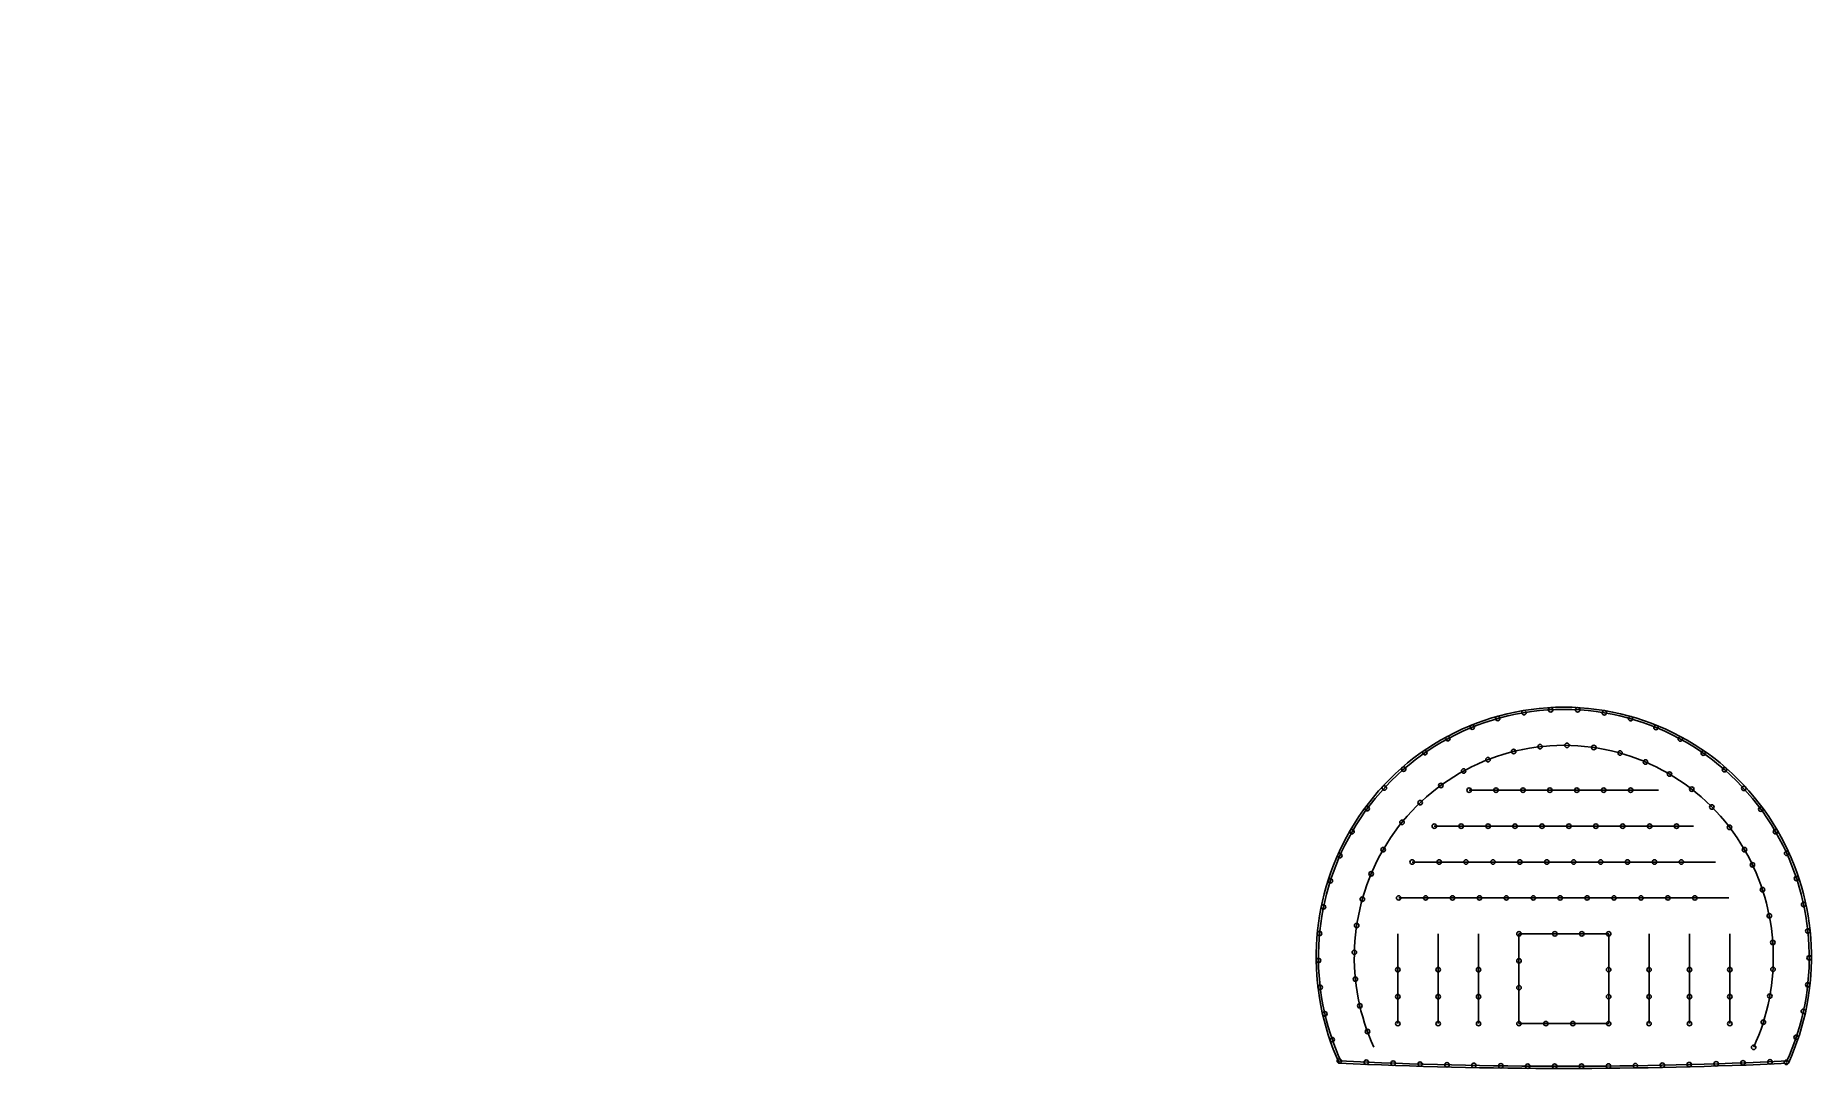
# Model space of a CAD drawing. Header units: millimetres. Extents: x -36866 to 42734, y 0 to 83144.
# Drawn here: x -34065 to 5520, y 0 to 23015 of the extents above; entities that cross this region are included whole.
import ezdxf

# ---------------------------------------------------------------- set-up
doc = ezdxf.new("R2010")
doc.units = ezdxf.units.MM
doc.header["$LTSCALE"] = 500
doc.header["$PDMODE"] = 1
doc.layers.add('CS-BLST-LIN3', color=2, linetype='Continuous')

msp = doc.modelspace()

# ---------------------------------------------------------------- linework, layer by layer
at = {"layer": 'CS-BLST-LIN3'}
for p, q in [((-2111, 6200), (2111, 6200)), ((-2111, 6200), (2111, 6200)), ((-2887.3, 5400), (2887.3, 5400)), ((-2887.3, 5400), (2887.3, 5400)), ((-3379.4, 4600), (3379.4, 4600)), ((-3379.4, 4600), (3379.4, 4600)), ((-3680.7, 3800), (3680.7, 3800)), ((-3680.7, 3800), (3680.7, 3800)), ((-3700, 1000), (-3700, 3000)), ((-3700, 1000), (-3700, 3000)), ((-2800, 1000), (-2800, 3000)), ((-2800, 1000), (-2800, 3000)), ((-1900, 1000), (-1900, 3000)), ((-1900, 1000), (-1900, 3000)), ((1000, 3000), (-1000, 3000)), ((-1000, 3000), (-1000, 1000)), ((1000, 3000), (-1000, 3000)), ((-1000, 3000), (-1000, 1000)), ((1000, 1000), (1000, 3000)), ((1000, 1000), (1000, 3000)), ((1900, 1000), (1900, 3000)), ((1900, 1000), (1900, 3000)), ((2800, 1000), (2800, 3000)), ((2800, 1000), (2800, 3000)), ((3700, 1000), (3700, 3000)), ((3700, 1000), (3700, 3000)), ((-1000, 1000), (1000, 1000)), ((-1000, 1000), (1000, 1000))]:
    msp.add_line(p, q, dxfattribs=at)
at = {"layer": 'CS-BLST-LIN3', "color": 6, "true_color": 0xff00ff}
msp.add_lwpolyline([(5004.5, 117, 0.2431579), (4763.1, 5300, 0.5773497), (-4763.1, 5300, 0.2431565), (-5004.6, 117.1, 0.023389), (5004.2, 117, 0.023389)], format="xyb", close=True, dxfattribs=at)
msp.add_lwpolyline([(5004.5, 117, 0.2431579), (4763.1, 5300, 0.5773497), (-4763.1, 5300, 0.2431565), (-5004.6, 117.1, 0.023389), (5004.2, 117, 0.023389)], format="xyb", close=True, dxfattribs=at)
at = {"layer": 'CS-BLST-LIN3'}
for centre, radius, start, end in [((0, 2550), 5450, 29.99997, 149.99987), ((0, 2550), 5450, 29.99997, 149.99987), ((0, 2550), 4650, 29.99997, 149.99987), ((0, 2550), 4650, 29.99997, 149.99987), ((129.9, 2475), 5600, 149.99987, 204.66633), ((129.9, 2475), 5600, 149.99987, 204.66633), ((-129.9, 2475), 5600, 335.33322, 29.99997), ((-129.9, 2475), 5600, 335.33329, 29.99997), ((129.9, 2475), 4800, 149.99987, 204.66633), ((129.9, 2475), 4800, 149.99987, 204.66633), ((-129.9, 2475), 4800, 335.33322, 29.99997), ((-129.9, 2475), 4800, 335.33329, 29.99997), ((0, 107044.4), 106994.4, 267.320074, 272.67947), ((0, 107044.4), 106994.4, 267.320074, 272.67947)]:
    msp.add_arc(centre, radius, start, end, dxfattribs=at)
at = {"layer": 'CS-BLST-LIN3', "color": 3, "true_color": 0x00ff00}
for centre in [(-888.8, 7927), (-888.8, 7927), (-292.6, 7992.1), (-292.6, 7992.1), (307.1, 7991.3), (307.1, 7991.3), (903, 7924.7), (903, 7924.7), (-2041.7, 7603.1), (-2041.7, 7603.1), (-1474.2, 7796.8), (-1474.2, 7796.8), (1488.1, 7792.9), (1488.1, 7792.9), (2055.1, 7597.7), (2055.1, 7597.7), (-2584.5, 7348.2), (-2584.5, 7348.2), (-529.4, 7169.8), (-529.4, 7169.8), (69.5, 7199.5), (69.5, 7199.5), (667.2, 7151.9), (667.2, 7151.9), (2597.3, 7341.3), (2597.3, 7341.3), (-3096.1, 7035.2), (-3096.1, 7035.2), (-1690.9, 6881.7), (-1690.9, 6881.7), (-1119.4, 7063.2), (-1119.4, 7063.2), (1253.8, 7027.8), (1253.8, 7027.8), (1819.5, 6829.2), (1819.5, 6829.2), (3108, 7027), (3108, 7027), (-3570.1, 6667.9), (-3570.1, 6667.9), (-2740.4, 6306.7), (-2740.4, 6306.7), (-2234.2, 6628.1), (-2234.2, 6628.1), (2355, 6559.5), (2355, 6559.5), (3581, 6658.4), (3581, 6658.4), (-4000.9, 6250.7), (-4000.9, 6250.7), (-3201, 5922.9), (-3201, 5922.9), (-2111, 6200), (-2111, 6200), (-1511, 6200), (-1511, 6200), (-911, 6200), (-911, 6200), (-311, 6200), (-311, 6200), (289, 6200), (289, 6200), (889, 6200), (889, 6200), (1489, 6200), (1489, 6200), (2851.4, 6223.2), (2851.4, 6223.2), (4010.7, 6240.1), (4010.7, 6240.1), (-4383.3, 5788.7), (-4383.3, 5788.7), (3300.3, 5825.7), (3300.3, 5825.7), (4391.9, 5777.1), (4391.9, 5777.1), (-4719.8, 5275), (-4719.8, 5275), (-3608.4, 5483), (-3608.4, 5483), (-2887.3, 5400), (-2887.3, 5400), (-2287.3, 5400), (-2287.3, 5400), (-1687.3, 5400), (-1687.3, 5400), (-1087.3, 5400), (-1087.3, 5400), (-487.3, 5400), (-487.3, 5400), (112.7, 5400), (112.7, 5400), (712.7, 5400), (712.7, 5400), (1312.7, 5400), (1312.7, 5400), (1912.7, 5400), (1912.7, 5400), (2512.7, 5400), (2512.7, 5400), (3694.4, 5373.8), (3694.4, 5373.8), (4719.8, 5275), (4719.8, 5275), (-4991.4, 4740.3), (-4991.4, 4740.3), (-4027, 4875), (-4027, 4875), (4027, 4875), (4027, 4875), (4968.1, 4792.3), (-4293.8, 4338), (-4293.8, 4338), (-3379.4, 4600), (-3379.4, 4600), (-2779.4, 4600), (-2779.4, 4600), (-2179.4, 4600), (-2179.4, 4600), (-1579.4, 4600), (-1579.4, 4600), (-979.4, 4600), (-979.4, 4600), (-379.4, 4600), (-379.4, 4600), (220.6, 4600), (220.6, 4600), (820.6, 4600), (820.6, 4600), (1420.6, 4600), (1420.6, 4600), (2020.6, 4600), (2020.6, 4600), (2620.6, 4600), (2620.6, 4600), (4203.7, 4539), (-5204.3, 4179.7), (-5204.3, 4179.7), (4427.2, 3982.6), (5186.7, 4233.8), (-5356, 3599.5), (-5356, 3599.5), (-4491.6, 3772), (-4491.6, 3772), (-3680.7, 3800), (-3680.7, 3800), (-3080.7, 3800), (-3080.7, 3800), (-2480.7, 3800), (-2480.7, 3800), (-1880.7, 3800), (-1880.7, 3800), (-1280.7, 3800), (-1280.7, 3800), (-680.7, 3800), (-680.7, 3800), (-80.7, 3800), (-80.7, 3800), (519.3, 3800), (519.3, 3800), (1119.3, 3800), (1119.3, 3800), (1719.3, 3800), (1719.3, 3800), (2319.3, 3800), (2319.3, 3800), (2919.3, 3800), (2919.3, 3800), (5344.3, 3655.2), (-4617.2, 3185.7), (-4617.2, 3185.7), (4579.6, 3402.7), (-5444.8, 3006.4), (-5444.8, 3006.4), (-1000, 3000), (-1000, 3000), (-200, 3000), (-200, 3000), (400, 3000), (400, 3000), (1000, 3000), (1000, 3000), (4658.5, 2808.3), (5439.1, 3063), (-5469.7, 2407.2), (-5469.7, 2407.2), (-4668.8, 2588.3), (-4668.8, 2588.3), (-1000, 2400), (-1000, 2400), (5470.1, 2464.1), (-4645.4, 1989.1), (-4645.4, 1989.1), (-3700, 2200), (-3700, 2200), (-2800, 2200), (-2800, 2200), (-1900, 2200), (-1900, 2200), (1000, 2200), (1000, 2200), (1900, 2200), (1900, 2200), (2800, 2200), (2800, 2200), (3700, 2200), (3700, 2200), (4662.7, 2208.7), (-5430.3, 1808.7), (-5430.3, 1808.7), (-3700, 1600), (-3700, 1600), (-2800, 1600), (-2800, 1600), (-1900, 1600), (-1900, 1600), (-1000, 1800), (-1000, 1800), (1000, 1600), (1000, 1600), (1900, 1600), (1900, 1600), (2800, 1600), (2800, 1600), (3700, 1600), (3700, 1600), (4592.1, 1613.2), (5436.8, 1865.3), (-5327.2, 1218), (-5327.2, 1218), (-4547.6, 1397.5), (-4547.6, 1397.5), (5339.7, 1273.5), (-4376.8, 822.8), (-4376.8, 822.8), (-3700, 1000), (-3700, 1000), (-2800, 1000), (-2800, 1000), (-1900, 1000), (-1900, 1000), (-1000, 1000), (-1000, 1000), (-400, 1000), (-400, 1000), (200, 1000), (200, 1000), (1000, 1000), (1000, 1000), (1900, 1000), (1900, 1000), (2800, 1000), (2800, 1000), (3700, 1000), (3700, 1000), (4447.8, 1031.2), (-5161.5, 641.6), (-5161.5, 641.6), (4232.1, 471.8), (5179.8, 695.5), (-5002.7, 167), (-5002.7, 167), (-4403.3, 140.6), (-4403.3, 140.6), (-3803.7, 117.6), (-3803.7, 117.6), (-3204, 98), (-3204, 98), (-2604.2, 81.7), (-2604.2, 81.7), (-2004.4, 68.8), (-2004.4, 68.8), (-1404.5, 59.2), (-1404.5, 59.2), (-804.5, 53), (-804.5, 53), (-204.5, 50.2), (-204.5, 50.2), (395.5, 50.7), (395.5, 50.7), (995.5, 54.6), (995.5, 54.6), (1595.4, 61.9), (1595.4, 61.9), (2195.3, 72.5), (2195.3, 72.5), (2795.2, 86.5), (2795.2, 86.5), (3394.9, 103.9), (3394.9, 103.9), (3994.6, 124.6), (3994.6, 124.6), (4594.1, 148.7), (4594.1, 148.7), (4959.1, 137.9)]:
    msp.add_arc(centre, 50, 0, 359.99993, dxfattribs=at)
at = {"layer": 'CS-BLST-LIN3'}
for p in [(-29198.8, 23015.5), (-30367.5, 22753.9), (-29790.3, 22916.9), (-31450.8, 22243.4), (-30923.2, 22528.5), (-31943.9, 21902.1), (-32396.4, 21508.7), (-32803.1, 21067.9), (-33158.8, 20585.1), (-33459.5, 20066.2), (-33702.8, 19518.1), (-33886.1, 18947.1), (-34007.3, 18359.7), (-34065, 17762.8), (-34058.5, 17163.1), (-33987.9, 16567.6), (-33854, 15983), (-33658.4, 15416.1)]:
    msp.add_point(p, dxfattribs=at)

doc.saveas('drawing.dxf')
